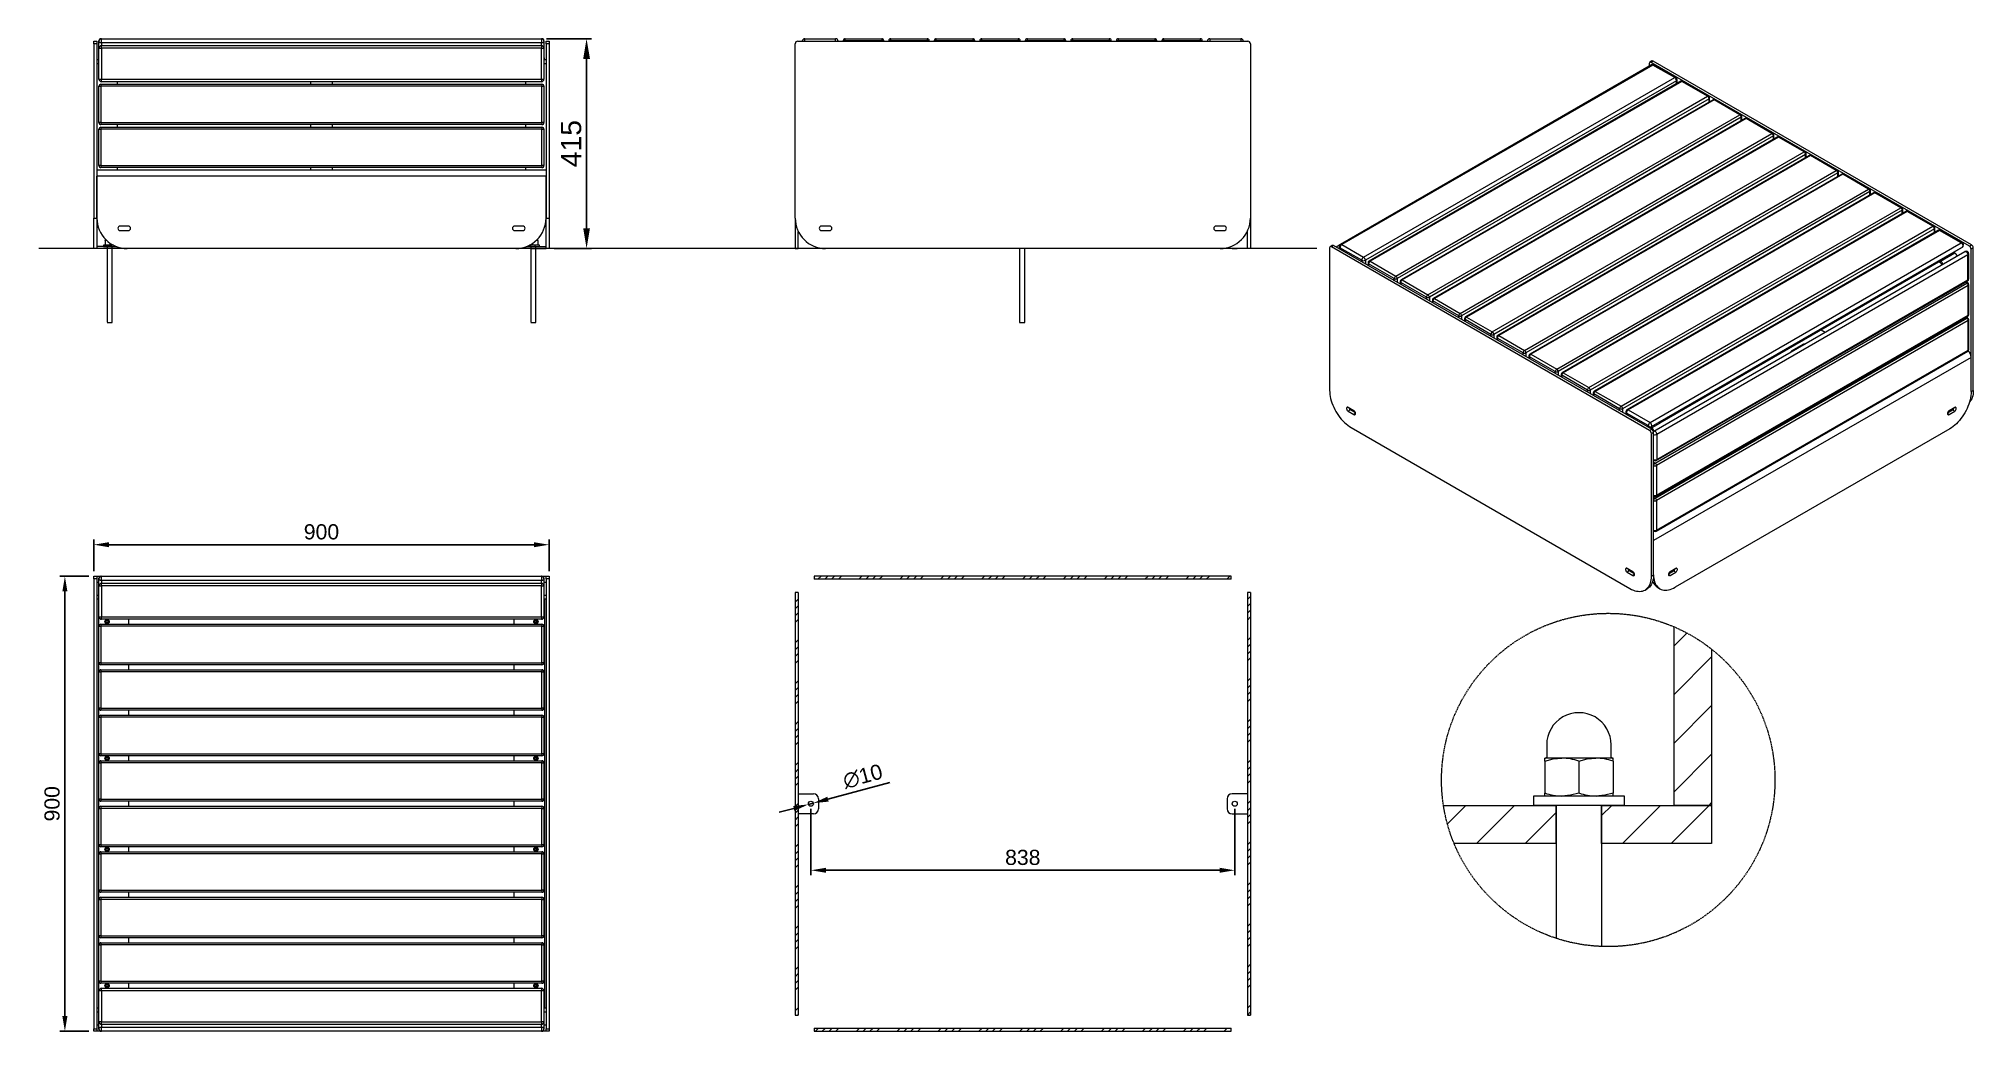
# Model space of a CAD drawing. Header units: millimetres. Extents: x -122 to 3703, y -288 to 1675.
import ezdxf

# ---------------------------------------------------------------- set-up
doc = ezdxf.new("R2010")
doc.units = ezdxf.units.MM
doc.linetypes.add('HIDDEN', pattern=[1.905, 1.27, -0.635])
for name, color, linetype, lineweight in [('ZANO_R', 7, 'Continuous', 0), ('ZANO_R_przerywana', 7, 'HIDDEN', 0), ('ZANO_W', 1, 'Continuous', 0)]:
    doc.layers.add(name, color=color, linetype=linetype, lineweight=lineweight)
doc.styles.get("Standard").update_dxf_attribs({"font": 'ARIALUNI.TTF'})
doc.dimstyles.new('pl i ang', dxfattribs={"dimtxt": 50, "dimasz": 50, "dimexe": 1.25, "dimexo": 0.625, "dimgap": 10, "dimtad": 1, "dimtoh": 1, "dimtxsty": 'Standard', "dimcen": 2.5, "dimclrd": 1, "dimclre": 1, "dimclrt": 1, "dimadec": 0, "dimazin": 0, "dimtfac": 1, "dimtmove": 0, "dimatfit": 3, "dimfxl": 1, "dimarcsym": 1})
pattern_1 = [(45, (930.69, -1256.36), (-40.4112, 40.4112), []), (45, (944.16, -1256.36), (-40.4112, 40.4112), []), (45, (957.633, -1256.36), (-40.4112, 40.4112), []), (45, (971.103, -1256.36), (-40.4112, 40.4112), [])]

msp = doc.modelspace()

# ---------------------------------------------------------------- blocks, each defined once
blk = doc.blocks.new('*D377')
at = {"layer": 'ZANO_W', "color": 1, "lineweight": -2}
for p, q in [((-12.9, 621.8), (-12.9, 684.2)), ((17.1, 674.2), (857.1, 674.2)), ((887.1, 621.8), (887.1, 684.2))]:
    blk.add_line(p, q, dxfattribs=at)
at = {"layer": 'ZANO_W', "color": 1}
for points in [[(17.1, 679.2), (17.1, 669.2), (-12.9, 674.2)], [(857.1, 669.2), (857.1, 679.2), (887.1, 674.2)]]:
    blk.add_solid(points, dxfattribs=at)
at = {"layer": 'ZANO_W', "color": 1, "insert": (437.1, 699.5), "char_height": 30, "attachment_point": 5}
blk.add_mtext('900', dxfattribs=at)
blk = doc.blocks.new('*D378')
at = {"layer": 'ZANO_W', "color": 1, "lineweight": -2}
for p, q in [((-22.9, 611.8), (-80.2, 611.8)), ((-70.2, 581.8), (-70.2, -258.2)), ((-22.9, -288.2), (-80.2, -288.2))]:
    blk.add_line(p, q, dxfattribs=at)
at = {"layer": 'ZANO_W', "color": 1}
for points in [[(-65.2, 581.8), (-75.2, 581.8), (-70.2, 611.8)], [(-75.2, -258.2), (-65.2, -258.2), (-70.2, -288.2)]]:
    blk.add_solid(points, dxfattribs=at)
at = {"layer": 'ZANO_W', "color": 1, "insert": (-95.5, 161.8), "char_height": 30, "attachment_point": 5, "rotation": 90}
blk.add_mtext('900', dxfattribs=at)
blk = doc.blocks.new('*D379')
at = {"layer": 'ZANO_W', "color": 1, "lineweight": -2}
for p, q in [((1404.8, 151.8), (1404.8, 20.3)), ((2242.8, 151.8), (2242.8, 20.3)), ((1434.8, 30.3), (2212.8, 30.3))]:
    blk.add_line(p, q, dxfattribs=at)
at = {"layer": 'ZANO_W', "color": 1}
for points in [[(1434.8, 35.3), (1434.8, 25.3), (1404.8, 30.3)], [(2212.8, 25.3), (2212.8, 35.3), (2242.8, 30.3)]]:
    blk.add_solid(points, dxfattribs=at)
at = {"layer": 'ZANO_W', "color": 1, "insert": (1823.8, 55.6), "char_height": 30, "attachment_point": 5}
blk.add_mtext('838', dxfattribs=at)
blk = doc.blocks.new('*D380')
at = {"layer": 'ZANO_W', "color": 1, "lineweight": -2}
for p, q in [((1560.6, 203.7), (1438.6, 170.9)), ((1399.9, 160.5), (1409.6, 163.1)), ((1371, 152.7), (1342, 144.9))]:
    blk.add_line(p, q, dxfattribs=at)
at = {"layer": 'ZANO_W', "color": 1}
for points in [[(1372.3, 147.8), (1369.7, 157.5), (1399.9, 160.5)], [(1437.3, 175.7), (1439.9, 166.1), (1409.6, 163.1)]]:
    blk.add_solid(points, dxfattribs=at)
at = {"layer": 'ZANO_W', "color": 1, "insert": (1507.4, 215.9), "char_height": 30, "attachment_point": 5, "rotation": 15.0794}
blk.add_mtext('∅10', dxfattribs=at)
blk = doc.blocks.new('*D381')
at = {"layer": 'ZANO_R', "color": 1, "lineweight": -2}
for p, q in [((882.1, 1675), (971.3, 1675)), ((961.3, 1635), (961.3, 1300)), ((897.1, 1260), (971.3, 1260))]:
    blk.add_line(p, q, dxfattribs=at)
at = {"layer": 'ZANO_R', "color": 1}
for points in [[(968, 1635), (954.6, 1635), (961.3, 1675)], [(954.6, 1300), (968, 1300), (961.3, 1260)]]:
    blk.add_solid(points, dxfattribs=at)
at = {"layer": 'ZANO_R', "color": 1, "insert": (930.9, 1467.5), "char_height": 40, "attachment_point": 5, "rotation": 90}
blk.add_mtext('415', dxfattribs=at)

# ---------------------------------------------------------------- dimensions: what is measured, and where the dimension line sits
at = {"layer": 'ZANO_R'}
dim = msp.add_linear_dim(base=(961.3, 1260), p1=(872.1, 1675), p2=(887.1, 1260), angle=90, dimstyle='pl i ang', override={"dimtxt": 40, "dimasz": 40, "dimexe": 10, "dimexo": 10, "dimtoh": 0, "dimdec": 0, "dimtdec": 0, "dimtmove": 1}, dxfattribs=at)
dim.commit()
dim.dimension.update_dxf_attribs({"geometry": '*D381', "text_midpoint": (930.9, 1467.5)})
at = {"layer": 'ZANO_W'}
for base, p1, p2, picture, middle in [((887.1, 674.2), (-12.9, 611.8), (887.1, 611.8), '*D377', (437.1, 699.5)), ((2242.8, 30.3), (1404.8, 161.8), (2242.8, 161.8), '*D379', (1823.8, 55.6))]:
    dim = msp.add_linear_dim(base=base, p1=p1, p2=p2, dimstyle='pl i ang', override={"dimtxt": 30, "dimasz": 30, "dimexe": 10, "dimexo": 10, "dimtoh": 0, "dimdec": 0, "dimtdec": 0, "dimtmove": 1}, dxfattribs=at)
    dim.commit()
    dim.dimension.update_dxf_attribs({"geometry": picture, "text_midpoint": middle})
dim = msp.add_linear_dim(base=(-70.2, -288.2), p1=(-12.9, 611.8), p2=(-12.9, -288.2), angle=90, dimstyle='pl i ang', override={"dimtxt": 30, "dimasz": 30, "dimexe": 10, "dimexo": 10, "dimtoh": 0, "dimdec": 0, "dimtdec": 0, "dimtmove": 1}, dxfattribs=at)
dim.commit()
dim.dimension.update_dxf_attribs({"geometry": '*D378', "text_midpoint": (-95.5, 161.8)})
dim = msp.add_diameter_dim_2p(p1=(1399.9, 160.5), p2=(1409.6, 163.1), dimstyle='pl i ang', override={"dimtxt": 30, "dimasz": 30, "dimexe": 10, "dimexo": 10, "dimtoh": 0, "dimdec": 0, "dimtdec": 0, "dimtmove": 1}, dxfattribs=at)
dim.commit()
dim.dimension.update_dxf_attribs({"geometry": '*D380', "text_midpoint": (1507.4, 215.9)})

# ---------------------------------------------------------------- hatches: boundary and pattern name
at = {"layer": 'ZANO_R'}
h = msp.add_hatch(dxfattribs=at)
h.set_pattern_fill('DIN 201 stal i żeliwo stalowe', color=256, scale=3, style=0, pattern_type=2)
h.set_pattern_definition(pattern_1)
h.paths.add_polyline_path([(1379.8, -256.4), (1379.8, 580), (1373.8, 580), (1373.8, -256.4)], flags=0)
h = msp.add_hatch(dxfattribs=at)
h.set_pattern_fill('DIN 201 stal i żeliwo stalowe', color=256, scale=3, style=0, pattern_type=2)
h.set_pattern_definition(pattern_1)
h.paths.add_polyline_path([(1411.6, 605.8), (2236, 605.8), (2236, 611.8), (1411.6, 611.8)], flags=0)
h = msp.add_hatch(dxfattribs=at)
h.set_pattern_fill('DIN 201 stal i żeliwo stalowe', color=256, scale=3, style=0, pattern_type=2)
h.set_pattern_definition(pattern_1)
h.paths.add_polyline_path([(2273.8, -256.4), (2273.8, 580), (2267.8, 580), (2267.8, -256.4)], flags=0)
h = msp.add_hatch(dxfattribs=at)
h.set_pattern_fill('DIN 201 stal i żeliwo stalowe', color=256, scale=3, style=0, pattern_type=2)
h.set_pattern_definition(pattern_1)
h.paths.add_polyline_path([(2236, -282.2), (1411.6, -282.2), (1411.6, -288.2), (2236, -288.2)], flags=0)

# ---------------------------------------------------------------- linework, layer by layer
for p, q in [((-12.9, 1670), (-6.9, 1670)), ((-12.9, 1665), (-12.9, 1670)), ((-6.9, 1665), (-12.9, 1665)), ((-12.9, 1665), (-12.9, 1320)), ((-6.9, 1670), (-6.9, 1665)), ((-6.9, 1665), (-6.9, 1320)), ((-2.9, 1670), (-2.9, 1671)), ((-2.8, 1671), (-2.9, 1671)), ((-2.9, 1656), (-2.9, 1670)), ((-2.9, 1595), (-2.9, 1656)), ((-2.9, 1656), (2.1, 1656)), ((1.1, 1675), (2.1, 1675)), ((1.1, 1675), (1.1, 1674.9)), ((2.1, 1666.5), (2.1, 1675)), ((2.1, 1675), (872.1, 1675)), ((872.1, 1666.5), (2.1, 1666.5)), ((2.1, 1666.5), (2.1, 1661)), ((872.1, 1661), (2.1, 1661)), ((2.1, 1656), (2.1, 1661)), ((2.1, 1656), (2.1, 1595)), ((872.1, 1656), (2.1, 1656)), ((872.1, 1675), (872.1, 1666.5)), ((872.1, 1675), (873.1, 1675)), ((872.1, 1661), (872.1, 1666.5)), ((872.1, 1661), (872.1, 1656)), ((872.1, 1595), (872.1, 1656)), ((872.1, 1656), (877.1, 1656)), ((873.1, 1675), (873.1, 1674.9)), ((877.1, 1671), (877, 1671)), ((877.1, 1671), (877.1, 1670)), ((877.1, 1670), (877.1, 1656)), ((877.1, 1656), (877.1, 1595)), ((881.1, 1670), (887.1, 1670)), ((881.1, 1665), (881.1, 1670)), ((887.1, 1665), (881.1, 1665)), ((881.1, 1665), (881.1, 1320)), ((887.1, 1670), (887.1, 1665)), ((887.1, 1665), (887.1, 1320)), ((1373.8, 1320), (1373.8, 1665)), ((1378.8, 1670), (2268.8, 1670)), ((1392.8, 1670), (1392.8, 1675)), ((1392.8, 1675), (1453.8, 1675)), ((1453.8, 1670), (1453.8, 1675)), ((1472.8, 1671), (1468.8, 1671)), ((1468.8, 1670), (1468.8, 1671)), ((1472.8, 1671), (1472.8, 1675)), ((1472.8, 1675), (1544.8, 1675)), ((1544.8, 1671), (1472.8, 1671)), ((1472.8, 1671), (1472.8, 1670)), ((1544.8, 1675), (1544.8, 1671)), ((1548.8, 1671), (1544.8, 1671)), ((1544.8, 1670), (1544.8, 1671)), ((1548.8, 1671), (1548.8, 1670)), ((1562.8, 1671), (1558.8, 1671)), ((1558.8, 1670), (1558.8, 1671)), ((1562.8, 1671), (1562.8, 1675)), ((1562.8, 1675), (1634.8, 1675)), ((1634.8, 1671), (1562.8, 1671)), ((1562.8, 1671), (1562.8, 1670)), ((1634.8, 1675), (1634.8, 1671)), ((1638.8, 1671), (1634.8, 1671)), ((1634.8, 1670), (1634.8, 1671)), ((1638.8, 1671), (1638.8, 1670)), ((1648.8, 1670), (1648.8, 1671)), ((1652.8, 1671), (1648.8, 1671)), ((1652.8, 1671), (1652.8, 1675)), ((1652.8, 1675), (1724.8, 1675)), ((1724.8, 1671), (1652.8, 1671)), ((1652.8, 1671), (1652.8, 1670)), ((1724.8, 1675), (1724.8, 1671)), ((1728.8, 1671), (1724.8, 1671)), ((1724.8, 1670), (1724.8, 1671)), ((1728.8, 1671), (1728.8, 1670)), ((1742.8, 1671), (1738.8, 1671)), ((1738.8, 1670), (1738.8, 1671)), ((1742.8, 1671), (1742.8, 1675)), ((1742.8, 1675), (1814.8, 1675)), ((1814.8, 1671), (1742.8, 1671)), ((1742.8, 1671), (1742.8, 1670)), ((1814.8, 1675), (1814.8, 1671)), ((1818.8, 1671), (1814.8, 1671)), ((1814.8, 1670), (1814.8, 1671)), ((1818.8, 1671), (1818.8, 1670)), ((1828.8, 1670), (1828.8, 1671)), ((1832.8, 1671), (1828.8, 1671)), ((1832.8, 1671), (1832.8, 1675)), ((1832.8, 1675), (1904.8, 1675)), ((1904.8, 1671), (1832.8, 1671)), ((1832.8, 1671), (1832.8, 1670)), ((1904.8, 1675), (1904.8, 1671)), ((1908.8, 1671), (1904.8, 1671)), ((1904.8, 1670), (1904.8, 1671)), ((1908.8, 1671), (1908.8, 1670)), ((1922.8, 1671), (1918.8, 1671)), ((1918.8, 1670), (1918.8, 1671)), ((1922.8, 1671), (1922.8, 1675)), ((1922.8, 1675), (1994.8, 1675)), ((1994.8, 1671), (1922.8, 1671)), ((1922.8, 1671), (1922.8, 1670)), ((1994.8, 1675), (1994.8, 1671)), ((1998.8, 1671), (1994.8, 1671)), ((1994.8, 1670), (1994.8, 1671)), ((1998.8, 1671), (1998.8, 1670)), ((2008.8, 1670), (2008.8, 1671)), ((2012.8, 1671), (2008.8, 1671)), ((2012.8, 1671), (2012.8, 1675)), ((2012.8, 1675), (2084.8, 1675)), ((2084.8, 1671), (2012.8, 1671)), ((2012.8, 1671), (2012.8, 1670)), ((2084.8, 1675), (2084.8, 1671)), ((2088.8, 1671), (2084.8, 1671)), ((2084.8, 1670), (2084.8, 1671)), ((2088.8, 1671), (2088.8, 1670)), ((2098.8, 1670), (2098.8, 1671)), ((2102.8, 1671), (2098.8, 1671)), ((2102.8, 1671), (2102.8, 1675)), ((2102.8, 1675), (2174.8, 1675)), ((2174.8, 1671), (2102.8, 1671)), ((2102.8, 1671), (2102.8, 1670)), ((2174.8, 1675), (2174.8, 1671)), ((2178.8, 1671), (2174.8, 1671)), ((2174.8, 1670), (2174.8, 1671)), ((2178.8, 1671), (2178.8, 1670)), ((2193.8, 1675), (2193.8, 1670)), ((2193.8, 1675), (2254.7, 1675)), ((2254.7, 1675), (2254.7, 1670)), ((2273.8, 1665), (2273.8, 1320)), ((-2.9, 1633), (-6.9, 1633)), ((-2.9, 1625.4), (-6.9, 1625.4)), ((-3.9, 1637), (-3.9, 1633)), ((-3.9, 1637), (-2.9, 1637)), ((878.1, 1637), (877.1, 1637)), ((881.1, 1633), (877.1, 1633)), ((881.1, 1625.4), (877.1, 1625.4)), ((878.1, 1633), (878.1, 1637)), ((3067.2, 1623.1), (2452, 1268)), ((3069.7, 1622.8), (2454.5, 1267.7)), ((3062.6, 1626.1), (3062.6, 1620.4)), ((3067.9, 1630.9), (3063.6, 1628.4)), ((3070.4, 1630.6), (3066.1, 1628.2)), ((3695.5, 1264.9), (3066.1, 1628.2)), ((3112.8, 1598), (3069.7, 1622.8)), ((3699.7, 1267.3), (3070.4, 1630.6)), ((3115.3, 1598.2), (3072.2, 1623.1)), ((-2.9, 1595), (2.1, 1595)), ((-2.9, 1509), (-2.9, 1581)), ((-2.9, 1581), (1.1, 1581)), ((1.1, 1585), (873.1, 1585)), ((1.1, 1585), (1.1, 1581)), ((1.1, 1581), (1.1, 1509)), ((873.1, 1581), (1.1, 1581)), ((2.1, 1595), (872.1, 1595)), ((2.1, 1590), (2.1, 1595)), ((872.1, 1590), (2.1, 1590)), ((33.1, 1590), (33.1, 1585)), ((415.1, 1590), (415.1, 1585)), ((459.1, 1585), (459.1, 1590)), ((841.1, 1585), (841.1, 1590)), ((872.1, 1595), (872.1, 1590)), ((872.1, 1595), (877.1, 1595)), ((873.1, 1585), (873.1, 1581)), ((873.1, 1509), (873.1, 1581)), ((873.1, 1581), (877.1, 1581)), ((877.1, 1581), (877.1, 1509)), ((2497.6, 1242.8), (3112.8, 1598)), ((3116.3, 1591.9), (2501.2, 1236.7)), ((3124.9, 1590.8), (2508.4, 1234.9)), ((3126.9, 1590.6), (2510.4, 1234.7)), ((3116.3, 1585.9), (3116.3, 1591.9)), ((3117.8, 1586.7), (3117.8, 1593.9)), ((3177.9, 1561.2), (3126.9, 1590.6)), ((3179.9, 1561.4), (3128.9, 1590.8)), ((2561.3, 1205.3), (3177.9, 1561.2)), ((3180.7, 1556.3), (2564.1, 1200.4)), ((3188.6, 1554.1), (2572, 1198.1)), ((3190.6, 1553.9), (2574, 1197.9)), ((3180.7, 1549.5), (3180.7, 1556.3)), ((3181.9, 1550.2), (3181.9, 1558)), ((3241.5, 1524.5), (3190.6, 1553.9)), ((3243.5, 1524.7), (3192.6, 1554.1)), ((1.1, 1509), (-2.9, 1509)), ((-2.9, 1424), (-2.9, 1496)), ((-2.9, 1496), (1.1, 1496)), ((1.1, 1509), (873.1, 1509)), ((1.1, 1509), (1.1, 1505)), ((873.1, 1505), (1.1, 1505)), ((1.1, 1500), (873.1, 1500)), ((1.1, 1500), (1.1, 1496)), ((1.1, 1496), (1.1, 1424)), ((873.1, 1496), (1.1, 1496)), ((33.1, 1505), (33.1, 1500)), ((415.1, 1505), (415.1, 1500)), ((459.1, 1500), (459.1, 1505)), ((841.1, 1500), (841.1, 1505)), ((877.1, 1509), (873.1, 1509)), ((873.1, 1509), (873.1, 1505)), ((873.1, 1500), (873.1, 1496)), ((873.1, 1424), (873.1, 1496)), ((873.1, 1496), (877.1, 1496)), ((877.1, 1496), (877.1, 1424)), ((2624.9, 1168.5), (3241.5, 1524.5)), ((3244.3, 1519.6), (2627.7, 1163.6)), ((3252.2, 1517.4), (2635.6, 1161.4)), ((3254.2, 1517.2), (2637.6, 1161.2)), ((3244.3, 1512.8), (3244.3, 1519.6)), ((3245.5, 1513.5), (3245.5, 1521.2)), ((3305.1, 1487.8), (3254.2, 1517.2)), ((3307.1, 1488), (3256.2, 1517.4)), ((2688.5, 1131.8), (3305.1, 1487.8)), ((3308, 1482.9), (2691.4, 1126.9)), ((3315.9, 1480.6), (2699.3, 1124.7)), ((3317.9, 1480.4), (2701.3, 1124.5)), ((3308, 1476.1), (3308, 1482.9)), ((3309.1, 1476.7), (3309.1, 1484.5)), ((3368.8, 1451), (3317.9, 1480.4)), ((3370.8, 1451.2), (3319.9, 1480.6)), ((1.1, 1424), (-2.9, 1424)), ((1.1, 1424), (873.1, 1424)), ((1.1, 1424), (1.1, 1420)), ((873.1, 1420), (1.1, 1420)), ((33.1, 1420), (33.1, 1415)), ((415.1, 1420), (415.1, 1415)), ((459.1, 1415), (459.1, 1420)), ((841.1, 1415), (841.1, 1420)), ((877.1, 1424), (873.1, 1424)), ((873.1, 1424), (873.1, 1420)), ((2752.2, 1095.1), (3368.8, 1451)), ((3371.6, 1446.1), (2755, 1090.2)), ((3379.5, 1443.9), (2762.9, 1087.9)), ((3381.5, 1443.7), (2764.9, 1087.7)), ((3371.6, 1439.3), (3371.6, 1446.1)), ((3372.8, 1440), (3372.8, 1447.8)), ((3432.4, 1414.3), (3381.5, 1443.7)), ((3434.4, 1414.5), (3383.5, 1443.9)), ((881.1, 1415), (-6.9, 1415)), ((881.1, 1403), (-6.9, 1403)), ((-6.9, 1320), (-6.9, 1403)), ((881.1, 1320), (881.1, 1403)), ((2815.8, 1058.3), (3432.4, 1414.3)), ((3435.2, 1409.4), (2818.7, 1053.4)), ((3443.1, 1407.1), (2826.6, 1051.2)), ((3445.1, 1406.9), (2828.6, 1051)), ((2879.5, 1021.6), (3496.1, 1377.5)), ((3435.2, 1402.6), (3435.2, 1409.4)), ((3436.4, 1403.3), (3436.4, 1411)), ((3496.1, 1377.5), (3445.1, 1406.9)), ((3498.1, 1377.7), (3447.1, 1407.1)), ((3498.9, 1372.6), (2882.3, 1016.7)), ((3506.8, 1370.4), (2890.2, 1014.4)), ((3508.8, 1370.2), (2892.2, 1014.2)), ((2943.1, 984.9), (3559.7, 1340.8)), ((3498.9, 1365.8), (3498.9, 1372.6)), ((3500.1, 1366.5), (3500.1, 1374.3)), ((3559.7, 1340.8), (3508.8, 1370.2)), ((3561.7, 1341), (3510.8, 1370.4)), ((-12.9, 1320), (-6.9, 1320)), ((-12.9, 1260), (-12.9, 1320)), ((-6.9, 1320), (-6.9, 1260)), ((55.1, 1304.5), (39.1, 1304.5)), ((835.1, 1304.5), (819.1, 1304.5)), ((881.1, 1320), (887.1, 1320)), ((881.1, 1260), (881.1, 1320)), ((887.1, 1320), (887.1, 1260)), ((1373.8, 1320), (1373.8, 1260)), ((1441.8, 1304.5), (1425.8, 1304.5)), ((2221.8, 1304.5), (2205.8, 1304.5)), ((2273.8, 1320), (2273.8, 1260)), ((3562.5, 1335.9), (2945.9, 980)), ((3570.4, 1333.7), (2953.8, 977.7)), ((3572.4, 1333.5), (2955.8, 977.5)), ((3006.7, 948.1), (3623.3, 1304.1)), ((3562.5, 1329.1), (3562.5, 1335.9)), ((3563.7, 1329.8), (3563.7, 1337.5)), ((3623.3, 1304.1), (3572.4, 1333.5)), ((3625.3, 1304.3), (3574.4, 1333.7)), ((3627.3, 1292.6), (3627.3, 1300.8)), ((23.1, 1264), (-6.9, 1264)), ((6.1, 1266.5), (6.1, 1264)), ((25.9, 1266.5), (6.1, 1266.5)), ((9.1, 1275.7), (9.1, 1276.5)), ((11.8, 1276.5), (9.1, 1276.5)), ((9.1, 1275.7), (9.1, 1267.3)), ((9.1, 1266.5), (9.1, 1267.3)), ((9.6, 1278.7), (9.6, 1276.8)), ((23.1, 1260), (23.1, 1264)), ((23.1, 1264), (31.5, 1264)), ((30.1, 1264), (30.1, 1264.6)), ((33.1, 1263.5), (33.1, 1260)), ((39.1, 1295.5), (55.1, 1295.5)), ((819.1, 1295.5), (835.1, 1295.5)), ((841.1, 1260), (841.1, 1263.5)), ((842.6, 1264), (851.1, 1264)), ((844.1, 1264.6), (844.1, 1264)), ((868.1, 1266.5), (848.2, 1266.5)), ((851.1, 1264), (851.1, 1260)), ((851.1, 1264), (881.1, 1264)), ((865.1, 1276.5), (862.4, 1276.5)), ((864.6, 1276.8), (864.6, 1278.7)), ((865.1, 1275.7), (865.1, 1276.5)), ((865.1, 1275.7), (865.1, 1267.3)), ((865.1, 1266.5), (865.1, 1267.3)), ((868.1, 1264), (868.1, 1266.5)), ((1379.8, 1260), (1379.8, 1293.9)), ((1425.8, 1295.5), (1441.8, 1295.5)), ((2205.8, 1295.5), (2221.8, 1295.5)), ((2267.8, 1260), (2267.8, 1293.9)), ((2435.7, 1265.9), (2431.5, 1263.5)), ((2438.2, 1265.7), (2434, 1263.2)), ((3063.3, 899.9), (2434, 1263.2)), ((3067.6, 902.4), (2438.2, 1265.7)), ((2451.9, 1267.9), (2443.2, 1262.8)), ((2454.5, 1267.7), (2497.6, 1242.8)), ((3626.2, 1299.2), (3009.6, 943.2)), ((3633.6, 1296.2), (3018.4, 941)), ((3636.1, 1295.9), (3020.9, 940.8)), ((3064, 915.9), (3679.1, 1271)), ((3681.6, 1262.6), (3066.5, 907.5)), ((3626.2, 1291.9), (3626.2, 1299.2)), ((3679.1, 1271), (3636.1, 1295.9)), ((3681.6, 1271.3), (3638.6, 1296.2)), ((3661.9, 1251.2), (3681.6, 1262.6)), ((3695.5, 1264.9), (3699.7, 1267.3)), ((-6.9, 1260), (-12.9, 1260)), ((23.1, 1260), (-6.9, 1260)), ((33.1, 1260), (23.1, 1260)), ((821.1, 1260), (53.1, 1260)), ((851.1, 1260), (841.1, 1260)), ((851.1, 1260), (881.1, 1260)), ((887.1, 1260), (881.1, 1260)), ((1373.8, 1260), (1379.8, 1260)), ((2213.8, 1260), (1433.8, 1260)), ((2273.8, 1260), (2267.8, 1260)), ((2430.4, 1261.2), (2430.4, 979.5)), ((2450.2, 1261.1), (2448.2, 1260)), ((2450.2, 1261.1), (2452.2, 1257.6)), ((2494.1, 1236.7), (2451, 1261.6)), ((2451, 1261.6), (2453.8, 1256.7)), ((2494.1, 1233.5), (2494.1, 1236.7)), ((2501.2, 1236.7), (2501.2, 1229.4)), ((2506.4, 1231.4), (2506.4, 1226.4)), ((2558.4, 1200.4), (2507.5, 1229.8)), ((2507.5, 1229.8), (2507.5, 1225.7)), ((2510.4, 1234.7), (2561.3, 1205.3)), ((3062.6, 905.3), (3661.9, 1251.2)), ((3071.4, 898.9), (3686.6, 1254)), ((3692.6, 1247.7), (3077.5, 892.5)), ((3621.9, 1225.7), (3083.1, 914.6)), ((3664.4, 1250.2), (3621.9, 1225.7)), ((3621.9, 1228.1), (3621.9, 1225.7)), ((3638.5, 1231.6), (3635.4, 1233.4)), ((3638.5, 1234.9), (3638.2, 1235.1)), ((3638.5, 1234.9), (3666.8, 1251.2)), ((3638.5, 1231.6), (3638.5, 1234.9)), ((3664.4, 1252.6), (3664.4, 1250.2)), ((3664.4, 1252.6), (3666.8, 1251.2)), ((3692.6, 1197.9), (3692.6, 1247.7)), ((3694.1, 1200), (3694.1, 1249.7)), ((3703.2, 1261.2), (3699, 1258.8)), ((3699, 977.1), (3699, 1258.8)), ((3703.2, 979.5), (3703.2, 1261.2)), ((2558.4, 1196.3), (2558.4, 1200.4)), ((2564.1, 1200.4), (2564.1, 1193)), ((2570, 1194.7), (2570, 1189.6)), ((2622.1, 1163.6), (2571.2, 1193)), ((2571.2, 1193), (2571.2, 1189)), ((2574, 1197.9), (2624.9, 1168.5)), ((3073.9, 835.8), (3690.5, 1191.8)), ((3076.4, 840.5), (3691.6, 1195.6)), ((3693.3, 1186.9), (3076.7, 830.9)), ((3077.5, 842.8), (3692.6, 1197.9)), ((3690.5, 1191.8), (3687.7, 1193.4)), ((3692.5, 1192), (3688.9, 1194.1)), ((3693.3, 1128.1), (3693.3, 1186.9)), ((3694.5, 1129.7), (3694.5, 1188.5)), ((2622.1, 1159.6), (2622.1, 1163.6)), ((2627.7, 1163.6), (2627.7, 1156.3)), ((2633.6, 1157.9), (2633.6, 1152.9)), ((2685.7, 1126.9), (2634.8, 1156.3)), ((2634.8, 1156.3), (2634.8, 1152.2)), ((2637.6, 1161.2), (2688.5, 1131.8)), ((2685.7, 1122.8), (2685.7, 1126.9)), ((2691.4, 1126.9), (2691.4, 1119.6)), ((2697.3, 1121.2), (2697.3, 1116.2)), ((2749.4, 1090.2), (2698.4, 1119.6)), ((2698.4, 1119.6), (2698.4, 1115.5)), ((2701.3, 1124.5), (2752.2, 1095.1)), ((3073.9, 766.4), (3690.5, 1122.4)), ((3075.9, 770.3), (3692.5, 1126.3)), ((3076.7, 772.2), (3693.3, 1128.1)), ((3693.3, 1117.5), (3076.7, 761.5)), ((3690.5, 1122.4), (3688.1, 1123.8)), ((3692.5, 1122.6), (3689.3, 1124.4)), ((3693.3, 1058.7), (3693.3, 1117.5)), ((3694.5, 1060.3), (3694.5, 1119.1)), ((2749.4, 1086.1), (2749.4, 1090.2)), ((2755, 1090.2), (2755, 1082.8)), ((2760.9, 1084.5), (2760.9, 1079.4)), ((2813, 1053.4), (2762.1, 1082.8)), ((2762.1, 1082.8), (2762.1, 1078.7)), ((2764.9, 1087.7), (2815.8, 1058.3)), ((3402.7, 1099.1), (3410.5, 1094.6)), ((2813, 1049.4), (2813, 1053.4)), ((2818.7, 1053.4), (2818.7, 1046.1)), ((2824.6, 1047.7), (2824.6, 1042.7)), ((2876.6, 1016.7), (2825.7, 1046.1)), ((2825.7, 1046.1), (2825.7, 1042)), ((2828.6, 1051), (2879.5, 1021.6)), ((3699, 1044.8), (3071.1, 682.3)), ((3075.9, 700.9), (3692.5, 1056.9)), ((3076.7, 702.8), (3693.3, 1058.7)), ((3367.4, 1070.6), (3343.3, 1056.7)), ((3343.3, 1056.7), (3344, 1056.3)), ((3368.1, 1070.2), (3367.4, 1070.6)), ((3699, 977.1), (3699, 1044.8)), ((2876.6, 1012.6), (2876.6, 1016.7)), ((2882.3, 1016.7), (2882.3, 1009.3)), ((2888.2, 1011), (2888.2, 1005.9)), ((2940.3, 980), (2889.4, 1009.3)), ((2889.4, 1009.3), (2889.4, 1005.3)), ((2892.2, 1014.2), (2943.1, 984.9)), ((2940.3, 975.9), (2940.3, 980)), ((2945.9, 980), (2945.9, 972.6)), ((2951.8, 974.2), (2951.8, 969.2)), ((3003.9, 943.2), (2953, 972.6)), ((2953, 972.6), (2953, 968.5)), ((2955.8, 977.5), (3006.7, 948.1)), ((3699, 977.1), (3703.2, 979.5)), ((2478.5, 939.1), (2467.2, 945.6)), ((2471.5, 940.7), (2467.2, 938.3)), ((2467.2, 938.3), (2478.5, 931.7)), ((2481.5, 934.9), (2471.5, 940.7)), ((2481.7, 933.6), (2478.5, 931.7)), ((3003.9, 939.1), (3003.9, 943.2)), ((3009.6, 943.2), (3009.6, 935.9)), ((3015.9, 936.7), (3015.9, 932.2)), ((3060.4, 909.8), (3017.3, 934.6)), ((3017.3, 934.6), (3017.3, 931.4)), ((3020.9, 940.8), (3064, 915.9)), ((3652, 933.6), (3655.2, 931.7)), ((3652.2, 934.9), (3662.2, 940.7)), ((3666.5, 945.6), (3655.2, 939.1)), ((3655.2, 931.7), (3666.5, 938.3)), ((3662.2, 940.7), (3666.5, 938.3)), ((2472.9, 906), (3024.4, 587.6)), ((3057.6, 908.1), (3060.4, 909.8)), ((3066.5, 907.5), (3062.6, 905.3)), ((3063.3, 899.9), (3067.6, 902.4)), ((3064.7, 904), (3083.1, 914.6)), ((3065, 903.9), (3067.1, 905.1)), ((3066.8, 905.2), (3067.1, 905.1)), ((3071.1, 896.3), (3066.8, 893.8)), ((3066.8, 612.1), (3066.8, 893.8)), ((3070.7, 898.5), (3071.4, 898.9)), ((3071.1, 614.6), (3071.1, 896.3)), ((3077.5, 892.5), (3077.5, 842.8)), ((3083.1, 914.6), (3083.1, 917.1)), ((3656.6, 903.6), (3113.5, 590.1)), ((3071.1, 840.7), (3071.4, 840.5)), ((3071.1, 837.5), (3073.9, 835.8)), ((3076.7, 830.9), (3076.7, 772.2)), ((3071.1, 770.8), (3071.9, 770.3)), ((3071.1, 768.1), (3073.9, 766.4)), ((3076.7, 761.5), (3076.7, 702.8)), ((3071.1, 701.4), (3071.9, 700.9)), ((3071.1, 614.6), (3071.1, 682.3)), ((3030.1, 620.7), (3018.8, 627.2)), ((3023, 622.3), (3018.8, 619.9)), ((3018.8, 619.9), (3030.1, 613.3)), ((3033.1, 616.5), (3023, 622.3)), ((3033.3, 615.2), (3030.1, 613.3)), ((3066.8, 612.1), (3071.1, 614.6)), ((3100.4, 615.2), (3103.6, 613.3)), ((3100.6, 616.5), (3110.7, 622.3)), ((3114.9, 627.2), (3103.6, 620.7)), ((3103.6, 613.3), (3114.9, 619.9)), ((3110.7, 622.3), (3114.9, 619.9)), ((-12.9, 611.8), (-6.9, 611.8)), ((-12.9, 606.8), (-12.9, 611.8)), ((-6.9, 606.8), (-12.9, 606.8)), ((-12.9, 606.8), (-12.9, -283.2)), ((-6.9, 611.8), (1.1, 611.8)), ((-6.9, 611.8), (-6.9, 606.8)), ((-6.9, 606.8), (-6.9, -283.2)), ((-6.9, 599.8), (-2.9, 599.8)), ((-2.9, 606.8), (-2.9, 607.8)), ((-2.8, 607.8), (-2.9, 607.8)), ((-2.9, 592.7), (-2.9, 606.8)), ((-2.9, 592.7), (2.1, 592.7)), ((-2.9, 531.8), (-2.9, 592.7)), ((1.1, 611.8), (2.1, 611.8)), ((1.1, 611.8), (1.1, 611.7)), ((2.1, 603.2), (2.1, 611.8)), ((2.1, 611.8), (872.1, 611.8)), ((872.1, 603.2), (2.1, 603.2)), ((2.1, 603.2), (2.1, 597.7)), ((872.1, 597.7), (2.1, 597.7)), ((2.1, 592.7), (2.1, 597.7)), ((872.1, 592.7), (2.1, 592.7)), ((2.1, 592.7), (2.1, 531.8)), ((872.1, 611.8), (872.1, 603.2)), ((872.1, 611.8), (873.1, 611.8)), ((872.1, 597.7), (872.1, 603.2)), ((872.1, 597.7), (872.1, 592.7)), ((872.1, 531.8), (872.1, 592.7)), ((872.1, 592.7), (877.1, 592.7)), ((873.1, 611.8), (881.1, 611.8)), ((873.1, 611.8), (873.1, 611.7)), ((877.1, 607.8), (877, 607.8)), ((877.1, 607.8), (877.1, 606.8)), ((877.1, 606.8), (877.1, 592.7)), ((877.1, 599.8), (881.1, 599.8)), ((877.1, 592.7), (877.1, 531.8)), ((881.1, 611.8), (887.1, 611.8)), ((881.1, 606.8), (881.1, 611.8)), ((887.1, 606.8), (881.1, 606.8)), ((881.1, 606.8), (881.1, -283.2)), ((887.1, 611.8), (887.1, 606.8)), ((887.1, 606.8), (887.1, -283.2)), ((1373.8, 580), (1373.8, -256.4)), ((1379.8, 580), (1373.8, 580)), ((1379.8, 580), (1379.8, -256.4)), ((1411.6, 611.8), (1411.6, 605.8)), ((2236, 611.8), (1411.6, 611.8)), ((2236, 605.8), (1411.6, 605.8)), ((2236, 605.8), (2236, 611.8)), ((2267.8, 580), (2267.8, -256.4)), ((2273.8, 580), (2267.8, 580)), ((2273.8, 580), (2273.8, -256.4)), ((3054.4, 584.6), (3058.7, 587.1)), ((3079.3, 589.5), (3083.5, 587.1)), ((-2.9, 573.8), (-6.9, 573.8)), ((-2.9, 566.2), (-6.9, 566.2)), ((-3.9, 565.8), (-3.9, -242.2)), ((-3.9, 565.8), (-2.9, 565.8)), ((881.1, 573.8), (877.1, 573.8)), ((881.1, 566.2), (877.1, 566.2)), ((878.1, 565.8), (877.1, 565.8)), ((878.1, 565.8), (878.1, -242.2)), ((-2.9, 531.8), (2.1, 531.8)), ((-2.9, 440.8), (-2.9, 512.8)), ((-2.9, 512.8), (1.1, 512.8)), ((1.1, 516.8), (873.1, 516.8)), ((1.1, 516.8), (1.1, 512.8)), ((873.1, 512.8), (1.1, 512.8)), ((1.1, 512.8), (1.1, 440.8)), ((2.1, 531.8), (872.1, 531.8)), ((2.1, 526.8), (2.1, 531.8)), ((872.1, 526.8), (2.1, 526.8)), ((13.1, 524.1), (11, 523)), ((11, 523), (11, 520.6)), ((13.1, 519.4), (11, 520.6)), ((13.1, 524.1), (15.1, 523)), ((15.1, 520.6), (13.1, 519.4)), ((15.1, 520.6), (15.1, 523)), ((56.1, 516.8), (56.1, 526.8)), ((818.1, 516.8), (818.1, 526.8)), ((861.1, 524.1), (859, 523)), ((859, 523), (859, 520.6)), ((861.1, 519.4), (859, 520.6)), ((861.1, 524.1), (863.1, 523)), ((863.1, 520.6), (861.1, 519.4)), ((863.1, 520.6), (863.1, 523)), ((872.1, 531.8), (872.1, 526.8)), ((872.1, 531.8), (877.1, 531.8)), ((873.1, 516.8), (873.1, 512.8)), ((873.1, 440.8), (873.1, 512.8)), ((873.1, 512.8), (877.1, 512.8)), ((877.1, 512.8), (877.1, 440.8)), ((3110.9, 512), (3110.9, 158.3)), ((3110.9, 473.4), (3137, 499.5)), ((3185.9, 467.4), (3185.9, 158.3)), ((1.1, 440.8), (-2.9, 440.8)), ((-2.9, 350.8), (-2.9, 422.8)), ((-2.9, 422.8), (1.1, 422.8)), ((1.1, 440.8), (873.1, 440.8)), ((1.1, 440.8), (1.1, 436.8)), ((873.1, 436.8), (1.1, 436.8)), ((1.1, 426.8), (873.1, 426.8)), ((1.1, 426.8), (1.1, 422.8)), ((1.1, 422.8), (1.1, 350.8)), ((873.1, 422.8), (1.1, 422.8)), ((56.1, 426.8), (56.1, 436.8)), ((818.1, 426.8), (818.1, 436.8)), ((877.1, 440.8), (873.1, 440.8)), ((873.1, 440.8), (873.1, 436.8)), ((873.1, 426.8), (873.1, 422.8)), ((873.1, 350.8), (873.1, 422.8)), ((873.1, 422.8), (877.1, 422.8)), ((877.1, 422.8), (877.1, 350.8)), ((3110.9, 377.2), (3185.9, 452.2)), ((1.1, 350.8), (-2.9, 350.8)), ((1.1, 350.8), (873.1, 350.8)), ((1.1, 350.8), (1.1, 346.8)), ((873.1, 346.8), (1.1, 346.8)), ((56.1, 336.8), (56.1, 346.8)), ((818.1, 336.8), (818.1, 346.8)), ((877.1, 350.8), (873.1, 350.8)), ((873.1, 350.8), (873.1, 346.8)), ((3110.9, 281), (3185.9, 356)), ((-2.9, 260.8), (-2.9, 332.8)), ((-2.9, 332.8), (1.1, 332.8)), ((1.1, 336.8), (873.1, 336.8)), ((1.1, 336.8), (1.1, 332.8)), ((1.1, 332.8), (1.1, 260.8)), ((873.1, 332.8), (1.1, 332.8)), ((873.1, 336.8), (873.1, 332.8)), ((873.1, 260.8), (873.1, 332.8)), ((873.1, 332.8), (877.1, 332.8)), ((877.1, 332.8), (877.1, 260.8)), ((2859.7, 278.3), (2859.7, 254)), ((2987.2, 254), (2987.2, 278.3)), ((1.1, 260.8), (-2.9, 260.8)), ((-2.9, 170.8), (-2.9, 242.8)), ((-2.9, 242.8), (1.1, 242.8)), ((1.1, 260.8), (873.1, 260.8)), ((1.1, 260.8), (1.1, 256.8)), ((873.1, 256.8), (1.1, 256.8)), ((1.1, 246.8), (873.1, 246.8)), ((1.1, 246.8), (1.1, 242.8)), ((1.1, 242.8), (1.1, 170.8)), ((873.1, 242.8), (1.1, 242.8)), ((13.1, 254.1), (11, 253)), ((11, 253), (11, 250.6)), ((13.1, 249.4), (11, 250.6)), ((13.1, 254.1), (15.1, 253)), ((15.1, 250.6), (13.1, 249.4)), ((15.1, 250.6), (15.1, 253)), ((56.1, 246.8), (56.1, 256.8)), ((818.1, 246.8), (818.1, 256.8)), ((861.1, 254.1), (859, 253)), ((859, 253), (859, 250.6)), ((861.1, 249.4), (859, 250.6)), ((861.1, 254.1), (863.1, 253)), ((863.1, 250.6), (861.1, 249.4)), ((863.1, 250.6), (863.1, 253)), ((877.1, 260.8), (873.1, 260.8)), ((873.1, 260.8), (873.1, 256.8)), ((873.1, 246.8), (873.1, 242.8)), ((873.1, 170.8), (873.1, 242.8)), ((873.1, 242.8), (877.1, 242.8)), ((877.1, 242.8), (877.1, 170.8)), ((2855.9, 246.1), (2855.9, 252.1)), ((2889.7, 252.1), (2855.9, 252.1)), ((2855.9, 246.1), (2872.5, 250.4)), ((2855.9, 246.1), (2855.9, 183.1)), ((2872.5, 250.4), (2889.7, 252.1)), ((2957.2, 252.1), (2889.7, 252.1)), ((2923.4, 246.1), (2940, 250.4)), ((2923.4, 246.1), (2923.4, 183.1)), ((2940, 250.4), (2957.2, 252.1)), ((2990.9, 252.1), (2957.2, 252.1)), ((2990.9, 246.1), (2990.9, 252.1)), ((2990.9, 246.1), (2990.9, 183.1)), ((3110.9, 184.7), (3185.9, 259.7)), ((1.1, 170.8), (-2.9, 170.8)), ((1.1, 170.8), (873.1, 170.8)), ((1.1, 170.8), (1.1, 166.8)), ((873.1, 166.8), (1.1, 166.8)), ((1.1, 156.8), (873.1, 156.8)), ((1.1, 156.8), (1.1, 152.8)), ((56.1, 156.8), (56.1, 166.8)), ((818.1, 156.8), (818.1, 166.8)), ((877.1, 170.8), (873.1, 170.8)), ((873.1, 170.8), (873.1, 166.8)), ((873.1, 156.8), (873.1, 152.8)), ((1379.8, 181.8), (1409.8, 181.8)), ((1419.8, 171.8), (1419.8, 151.8)), ((2227.8, 171.8), (2227.8, 151.8)), ((2267.8, 181.8), (2237.8, 181.8)), ((2655.7, 158.5), (2878.4, 158.3)), ((2663.4, 122.1), (2699.8, 158.5)), ((2720.9, 83.3), (2796, 158.4)), ((2833.4, 177.1), (2833.4, 158.3)), ((3013.4, 177.1), (2833.4, 177.1)), ((3013.4, 158.3), (2833.4, 158.3)), ((2855.9, 177.1), (2855.9, 183.1)), ((2878.4, 83.3), (2878.4, 158.3)), ((2878.4, 158.3), (2878.4, -104.2)), ((2906.9, 178.7), (2889.7, 177.1)), ((2923.4, 183.1), (2906.9, 178.7)), ((2974.4, 178.7), (2957.2, 177.1)), ((2968.4, 83.3), (2968.4, 158.3)), ((2968.4, 158.3), (3185.9, 158.3)), ((2968.4, 158.3), (2968.4, -120.5)), ((2968.4, 138.5), (2988.3, 158.3)), ((2990.9, 183.1), (2974.4, 178.7)), ((2990.9, 177.1), (2990.9, 183.1)), ((3009.5, 83.3), (3084.5, 158.3)), ((3013.4, 158.3), (3013.4, 177.1)), ((3105.8, 83.3), (3180.8, 158.3)), ((3185.9, 158.3), (3110.9, 158.3)), ((3180.8, 158.3), (3185.9, 163.5)), ((-2.9, 80.8), (-2.9, 152.8)), ((-2.9, 152.8), (1.1, 152.8)), ((1.1, 152.8), (1.1, 80.8)), ((873.1, 152.8), (1.1, 152.8)), ((873.1, 80.8), (873.1, 152.8)), ((873.1, 152.8), (877.1, 152.8)), ((877.1, 152.8), (877.1, 80.8)), ((1409.8, 141.8), (1379.8, 141.8)), ((2237.8, 141.8), (2267.8, 141.8)), ((2817.1, 83.3), (2878.4, 144.7)), ((1.1, 80.8), (-2.9, 80.8)), ((1.1, 80.8), (873.1, 80.8)), ((1.1, 80.8), (1.1, 76.8)), ((873.1, 76.8), (1.1, 76.8)), ((56.1, 66.8), (56.1, 76.8)), ((818.1, 66.8), (818.1, 76.8)), ((877.1, 80.8), (873.1, 80.8)), ((873.1, 80.8), (873.1, 76.8)), ((2878.4, 83.3), (2675.2, 83.3)), ((3185.9, 83.3), (2968.4, 83.3)), ((-2.9, -9.2), (-2.9, 62.8)), ((-2.9, 62.8), (1.1, 62.8)), ((1.1, 66.8), (873.1, 66.8)), ((1.1, 66.8), (1.1, 62.8)), ((873.1, 62.8), (1.1, 62.8)), ((1.1, 62.8), (1.1, -9.2)), ((13.1, 74.1), (11, 73)), ((11, 73), (11, 70.6)), ((13.1, 69.4), (11, 70.6)), ((13.1, 74.1), (15.1, 73)), ((15.1, 70.6), (13.1, 69.4)), ((15.1, 70.6), (15.1, 73)), ((861.1, 74.1), (859, 73)), ((859, 73), (859, 70.6)), ((861.1, 69.4), (859, 70.6)), ((861.1, 74.1), (863.1, 73)), ((863.1, 70.6), (861.1, 69.4)), ((863.1, 70.6), (863.1, 73)), ((873.1, 66.8), (873.1, 62.8)), ((873.1, -9.2), (873.1, 62.8)), ((873.1, 62.8), (877.1, 62.8)), ((877.1, 62.8), (877.1, -9.2)), ((1.1, -9.2), (-2.9, -9.2)), ((-2.9, -99.2), (-2.9, -27.2)), ((-2.9, -27.2), (1.1, -27.2)), ((1.1, -9.2), (873.1, -9.2)), ((1.1, -9.2), (1.1, -13.2)), ((873.1, -13.2), (1.1, -13.2)), ((1.1, -23.2), (873.1, -23.2)), ((1.1, -23.2), (1.1, -27.2)), ((1.1, -27.2), (1.1, -99.2)), ((873.1, -27.2), (1.1, -27.2)), ((56.1, -23.2), (56.1, -13.2)), ((818.1, -23.2), (818.1, -13.2)), ((877.1, -9.2), (873.1, -9.2)), ((873.1, -9.2), (873.1, -13.2)), ((873.1, -23.2), (873.1, -27.2)), ((873.1, -99.2), (873.1, -27.2)), ((873.1, -27.2), (877.1, -27.2)), ((877.1, -27.2), (877.1, -99.2)), ((1.1, -99.2), (-2.9, -99.2)), ((1.1, -99.2), (873.1, -99.2)), ((1.1, -99.2), (1.1, -103.2)), ((873.1, -103.2), (1.1, -103.2)), ((1.1, -113.2), (873.1, -113.2)), ((1.1, -113.2), (1.1, -117.2)), ((56.1, -113.2), (56.1, -103.2)), ((818.1, -113.2), (818.1, -103.2)), ((877.1, -99.2), (873.1, -99.2)), ((873.1, -99.2), (873.1, -103.2)), ((873.1, -113.2), (873.1, -117.2)), ((-2.9, -189.2), (-2.9, -117.2)), ((-2.9, -117.2), (1.1, -117.2)), ((1.1, -117.2), (1.1, -189.2)), ((873.1, -117.2), (1.1, -117.2)), ((873.1, -189.2), (873.1, -117.2)), ((873.1, -117.2), (877.1, -117.2)), ((877.1, -117.2), (877.1, -189.2)), ((1.1, -189.2), (-2.9, -189.2)), ((1.1, -189.2), (873.1, -189.2)), ((1.1, -189.2), (1.1, -193.2)), ((877.1, -189.2), (873.1, -189.2)), ((873.1, -189.2), (873.1, -193.2)), ((2.1, -208.2), (-2.9, -208.2)), ((-2.9, -269.2), (-2.9, -208.2)), ((873.1, -193.2), (1.1, -193.2)), ((2.1, -203.2), (872.1, -203.2)), ((2.1, -208.2), (2.1, -203.2)), ((872.1, -208.2), (2.1, -208.2)), ((2.1, -208.2), (2.1, -269.2)), ((13.1, -195.9), (11, -197)), ((11, -197), (11, -199.4)), ((13.1, -200.6), (11, -199.4)), ((13.1, -195.9), (15.1, -197)), ((15.1, -199.4), (13.1, -200.6)), ((15.1, -199.4), (15.1, -197)), ((56.1, -203.2), (56.1, -193.2)), ((818.1, -203.2), (818.1, -193.2)), ((861.1, -195.9), (859, -197)), ((859, -197), (859, -199.4)), ((861.1, -200.6), (859, -199.4)), ((861.1, -195.9), (863.1, -197)), ((863.1, -199.4), (861.1, -200.6)), ((863.1, -199.4), (863.1, -197)), ((872.1, -203.2), (872.1, -208.2)), ((872.1, -269.2), (872.1, -208.2)), ((877.1, -208.2), (872.1, -208.2)), ((877.1, -208.2), (877.1, -269.2)), ((-2.9, -242.6), (-6.9, -242.6)), ((-2.9, -250.2), (-6.9, -250.2)), ((-3.9, -242.2), (-2.9, -242.2)), ((878.1, -242.2), (877.1, -242.2)), ((881.1, -242.6), (877.1, -242.6)), ((881.1, -250.2), (877.1, -250.2)), ((1373.8, -256.4), (1379.8, -256.4)), ((2267.8, -256.4), (2273.8, -256.4)), ((-12.9, -283.2), (-6.9, -283.2)), ((-12.9, -288.2), (-12.9, -283.2)), ((-6.9, -288.2), (-12.9, -288.2)), ((-2.9, -276.2), (-6.9, -276.2)), ((-6.9, -283.2), (-6.9, -288.2)), ((1.1, -288.2), (-6.9, -288.2)), ((-2.9, -283.2), (-2.9, -269.2)), ((2.1, -269.2), (-2.9, -269.2)), ((-2.9, -284.2), (-2.9, -283.2)), ((-2.9, -284.2), (-2.8, -284.2)), ((1.1, -288.1), (1.1, -288.2)), ((2.1, -288.2), (1.1, -288.2)), ((2.1, -269.2), (872.1, -269.2)), ((2.1, -274.2), (2.1, -269.2)), ((2.1, -274.2), (872.1, -274.2)), ((2.1, -274.2), (2.1, -279.7)), ((2.1, -279.7), (872.1, -279.7)), ((2.1, -288.2), (2.1, -279.7)), ((872.1, -288.2), (2.1, -288.2)), ((877.1, -269.2), (872.1, -269.2)), ((872.1, -269.2), (872.1, -274.2)), ((872.1, -279.7), (872.1, -274.2)), ((872.1, -279.7), (872.1, -288.2)), ((873.1, -288.2), (872.1, -288.2)), ((873.1, -288.1), (873.1, -288.2)), ((881.1, -288.2), (873.1, -288.2)), ((877, -284.2), (877.1, -284.2)), ((877.1, -269.2), (877.1, -283.2)), ((881.1, -276.2), (877.1, -276.2)), ((877.1, -283.2), (877.1, -284.2)), ((881.1, -283.2), (887.1, -283.2)), ((881.1, -288.2), (881.1, -283.2)), ((887.1, -288.2), (881.1, -288.2)), ((887.1, -283.2), (887.1, -288.2)), ((1411.6, -282.2), (2236, -282.2)), ((1411.6, -282.2), (1411.6, -288.2)), ((1411.6, -288.2), (2236, -288.2)), ((2236, -288.2), (2236, -282.2))]:
    msp.add_line(p, q, dxfattribs=at)
at = {"layer": 'ZANO_R', "flags": 128}
for points in [[(2.1, 1666.5), (1.1, 1666.6), (0.2, 1666.8), (-0.7, 1667.1), (-1.5, 1667.5), (-2.1, 1668.1), (-2.5, 1668.7), (-2.8, 1669.3), (-2.9, 1670)], [(877.1, 1670), (877, 1669.3), (876.7, 1668.7), (876.2, 1668.1), (875.6, 1667.5), (874.9, 1667.1), (874, 1666.8), (873.1, 1666.6), (872.1, 1666.5)], [(18.1, 1267.3), (15.9, 1266.8), (13.6, 1266.5)], [(856.1, 1267.3), (853.9, 1266.8), (851.6, 1266.5)], [(865.1, 1267.3), (862.9, 1266.8), (860.6, 1266.5)], [(3679.1, 1271), (3680.2, 1270.3), (3681.1, 1269.2), (3681.9, 1268), (3682.4, 1266.6), (3682.7, 1265.3), (3682.6, 1264.2), (3682.3, 1263.2), (3681.6, 1262.6)], [(2451, 1261.6), (2450.6, 1261.3), (2450.3, 1261.2), (2450.2, 1261.1), (2450.2, 1261.1)], [(3686.6, 1254), (3687.4, 1254.3), (3688.4, 1254.1), (3689.4, 1253.6), (3690.5, 1252.7), (3691.3, 1251.6), (3692, 1250.3), (3692.5, 1249), (3692.6, 1247.7)], [(2430.4, 979.5), (2430.6, 975.6), (2431, 971.5), (2431.6, 967.4), (2432.5, 963.2), (2433.7, 958.9), (2435.1, 954.6), (2436.7, 950.3), (2438.6, 946), (2440.6, 941.8), (2442.9, 937.7), (2445.3, 933.7), (2447.9, 929.8), (2450.7, 926), (2453.6, 922.5), (2456.6, 919.1), (2459.8, 916), (2463, 913.1), (2466.2, 910.5), (2469.5, 908.1), (2472.9, 906)], [(3699, 977.1), (3698.9, 973.1), (3698.5, 969.1), (3697.8, 964.9), (3696.9, 960.7), (3695.8, 956.4), (3694.4, 952.1), (3692.7, 947.8), (3690.9, 943.6), (3688.8, 939.4), (3686.6, 935.2), (3684.1, 931.2), (3681.5, 927.3), (3678.7, 923.6), (3675.8, 920), (3672.8, 916.7), (3669.7, 913.5), (3666.5, 910.6), (3663.2, 908), (3659.9, 905.6), (3656.6, 903.6)], [(3703.2, 979.5), (3703.1, 975.7), (3702.7, 972.1), (3702.1, 968.7), (3701.2, 965.6), (3700, 962.6), (3698.6, 959.9), (3697, 957.5), (3695.6, 955.9)], [(2467.2, 945.6), (2466.3, 946), (2465.5, 946), (2464.8, 945.7), (2464.3, 945.1), (2464.1, 944.3), (2464.1, 943.2), (2464.3, 942.1), (2464.8, 940.9), (2465.5, 939.8), (2466.3, 938.9), (2467.2, 938.3)], [(2478.5, 931.7), (2479.4, 931.4), (2480.3, 931.3), (2480.9, 931.6), (2481.4, 932.2), (2481.7, 933.1), (2481.7, 934.1), (2481.4, 935.3), (2480.9, 936.4), (2480.3, 937.5), (2479.4, 938.4), (2478.5, 939.1)], [(3655.2, 939.1), (3654.3, 938.4), (3653.4, 937.5), (3652.8, 936.4), (3652.3, 935.3), (3652, 934.1), (3652, 933.1), (3652.3, 932.2), (3652.8, 931.6), (3653.4, 931.3), (3654.3, 931.4), (3655.2, 931.7)], [(3666.5, 938.3), (3667.4, 938.9), (3668.2, 939.8), (3668.9, 940.9), (3669.4, 942.1), (3669.6, 943.2), (3669.6, 944.3), (3669.4, 945.1), (3668.9, 945.7), (3668.2, 946), (3667.4, 946), (3666.5, 945.6)], [(3066.5, 907.5), (3067.1, 908.1), (3067.4, 909), (3067.5, 910.2), (3067.2, 911.5), (3066.7, 912.8), (3065.9, 914.1), (3065, 915.1), (3064, 915.9)], [(3070.7, 898.4), (3070.8, 898.4), (3071.4, 898.9)], [(3077.5, 892.5), (3077.3, 893.8), (3076.9, 895.2), (3076.2, 896.4), (3075.3, 897.6), (3074.3, 898.4), (3073.2, 899), (3072.2, 899.1), (3071.4, 898.9)], [(3071.4, 840.5), (3071.4, 840.5), (3071.1, 840.7)], [(3018.8, 627.2), (3017.9, 627.6), (3017, 627.6), (3016.4, 627.3), (3015.9, 626.7), (3015.6, 625.9), (3015.6, 624.8), (3015.9, 623.7), (3016.4, 622.5), (3017, 621.4), (3017.9, 620.5), (3018.8, 619.9)], [(3024.4, 587.6), (3027.7, 585.8), (3031.1, 584.4), (3034.3, 583.3), (3037.5, 582.4), (3040.7, 582), (3043.7, 581.8), (3046.6, 582), (3049.4, 582.6), (3052, 583.4), (3054.4, 584.6), (3056.7, 586.2), (3058.7, 588), (3060.6, 590.1), (3062.2, 592.5), (3063.6, 595.2), (3064.8, 598.2), (3065.7, 601.4), (3066.3, 604.8), (3066.7, 608.3), (3066.8, 612.1)], [(3030.1, 613.3), (3031, 613), (3031.8, 612.9), (3032.5, 613.2), (3033, 613.8), (3033.2, 614.7), (3033.2, 615.7), (3033, 616.9), (3032.5, 618), (3031.8, 619.1), (3031, 620), (3030.1, 620.7)], [(3071.1, 614.6), (3071, 610.8), (3070.6, 607.2), (3069.9, 603.8), (3069, 600.6), (3067.9, 597.7), (3066.5, 595), (3064.8, 592.6), (3063, 590.4), (3060.9, 588.6), (3058.7, 587.1), (3058.7, 587.1)], [(3071.1, 614.6), (3071.2, 610.8), (3071.6, 607.2), (3072.3, 603.8), (3073.2, 600.6), (3074.3, 597.7), (3075.7, 595), (3077.3, 592.6), (3079.2, 590.4), (3081.3, 588.6), (3083.5, 587.1), (3086, 585.9), (3088.6, 585), (3091.3, 584.5), (3094.3, 584.3), (3097.3, 584.4), (3100.4, 584.9), (3103.6, 585.7), (3106.9, 586.8), (3110.2, 588.3), (3113.5, 590.1)], [(3103.6, 620.7), (3102.7, 620), (3101.9, 619.1), (3101.2, 618), (3100.7, 616.9), (3100.5, 615.7), (3100.5, 614.7), (3100.7, 613.8), (3101.2, 613.2), (3101.9, 612.9), (3102.7, 613), (3103.6, 613.3)], [(3114.9, 619.9), (3115.8, 620.5), (3116.6, 621.4), (3117.3, 622.5), (3117.8, 623.7), (3118.1, 624.8), (3118.1, 625.9), (3117.8, 626.7), (3117.3, 627.3), (3116.6, 627.6), (3115.8, 627.6), (3114.9, 627.2)], [(2.1, 603.2), (1.1, 603.3), (0.2, 603.5), (-0.7, 603.8), (-1.5, 604.3), (-2.1, 604.8), (-2.5, 605.4), (-2.8, 606.1), (-2.9, 606.8)], [(877.1, 606.8), (877, 606.1), (876.7, 605.4), (876.2, 604.8), (875.6, 604.3), (874.9, 603.8), (874, 603.5), (873.1, 603.3), (872.1, 603.2)], [(-2.9, -283.2), (-2.8, -282.5), (-2.5, -281.9), (-2.1, -281.3), (-1.5, -280.7), (-0.7, -280.3), (0.2, -280), (1.1, -279.8), (2.1, -279.7)], [(872.1, -279.7), (873.1, -279.8), (874, -280), (874.9, -280.3), (875.6, -280.7), (876.2, -281.3), (876.7, -281.9), (877, -282.5), (877.1, -283.2)]]:
    msp.add_lwpolyline(points, dxfattribs=at)
at = {"layer": 'ZANO_R'}
for points in [[(6.1, 1264), (30.1, 1264)], [(9.1, 1275.7), (11.3, 1276.3), (11.9, 1276.4)], [(13.1, 1264), (23.1, 1264)], [(25.3, 1266.9), (24.9, 1266.8), (22.6, 1266.5)], [(844.1, 1264), (868.1, 1264)], [(2405.3, 1260), (-122, 1260)], [(2237.8, 1260), (2247.8, 1260)], [(3185.9, 158.3), (3185.9, 83.3)]]:
    msp.add_lwpolyline(points, dxfattribs=at)
for centre, radius in [((13.1, 521.8), 4.25), ((13.1, 521.8), 4), ((861.1, 521.8), 4.25), ((861.1, 521.8), 4), ((13.1, 251.8), 4.25), ((13.1, 251.8), 4), ((861.1, 251.8), 4.25), ((861.1, 251.8), 4), ((1404.8, 161.8), 5), ((2242.8, 161.8), 5), ((13.1, 71.8), 4.25), ((13.1, 71.8), 4), ((861.1, 71.8), 4.25), ((861.1, 71.8), 4), ((13.1, -198.2), 4.25), ((13.1, -198.2), 4), ((861.1, -198.2), 4.25), ((861.1, -198.2), 4)]:
    msp.add_circle(centre, radius, dxfattribs=at)
for centre, radius, start, end in [((2.1, 1670), 5, 90, 180), ((1.1, 1671), 4, 90, 180), ((2.1, 1656), 5, 90, 180), ((872.1, 1670), 5, 0, 90), ((872.1, 1656), 5, 0, 90), ((873.1, 1671), 4, 0, 90), ((1378.8, 1665), 5, 90, 180), ((1392.8, 1670), 5, 90, 180), ((1453.8, 1670), 5, 0, 90), ((1472.8, 1671), 4, 90, 180), ((1544.8, 1671), 4, 0, 90), ((1562.8, 1671), 4, 90, 180), ((1634.8, 1671), 4, 0, 90), ((1652.8, 1671), 4, 90, 180), ((1724.8, 1671), 4, 0, 90), ((1742.8, 1671), 4, 90, 180), ((1814.8, 1671), 4, 0, 90), ((1832.8, 1671), 4, 90, 180), ((1904.8, 1671), 4, 0, 90), ((1922.8, 1671), 4, 90, 180), ((1994.8, 1671), 4, 0, 90), ((2012.8, 1671), 4, 90, 180), ((2084.8, 1671), 4, 0, 90), ((2102.8, 1671), 4, 90, 180), ((2174.8, 1671), 4, 0, 90), ((2193.8, 1670), 5, 90, 180), ((2254.7, 1670), 5, 0, 90), ((2268.8, 1665), 5, 0, 90), ((3064.8, 1626.5), 2.18, 50.7958, 189.2149), ((3069.7, 1618.8), 5, 60.0027, 119.9973), ((3068.3, 1620.9), 2.46, 53.6123, 115.0761), ((3068.9, 1628.6), 2.51, 54.3825, 114.307), ((3071.2, 1620.8), 2.51, 65.6927, 125.6184), ((2.1, 1595), 5, 180, 270), ((1.1, 1581), 4, 90, 180), ((872.1, 1595), 5, 270, 0), ((873.1, 1581), 4, 0, 90), ((3114.3, 1595.9), 2.51, 65.6927, 125.6184), ((3108.7, 1591.5), 7.68, 2.6053, 57.3947), ((3112.8, 1593.9), 5, 0, 60.0027), ((3115.3, 1594.1), 2.51, 294.3733, 354.3072), ((3126.9, 1587.4), 4, 60.0027, 119.9973), ((3125.8, 1589), 2.01, 54.3814, 114.3074), ((3128.1, 1589), 2.01, 65.6933, 125.6184), ((3179, 1559.6), 2.01, 65.6933, 125.6184), ((3174.5, 1556.1), 6.15, 2.6049, 57.3949), ((3177.9, 1558), 4, 0, 60.0027), ((3179.9, 1558.2), 2.01, 294.3725, 354.3049), ((3190.6, 1550.6), 4, 60.0027, 119.9973), ((3189.4, 1552.3), 2.01, 54.3828, 114.306), ((3191.8, 1552.3), 2.01, 65.6933, 125.6184), ((1.1, 1509), 4, 180, 270), ((1.1, 1496), 4, 90, 180), ((873.1, 1509), 4, 270, 0), ((873.1, 1496), 4, 0, 90), ((3242.7, 1522.9), 2.01, 65.6933, 125.6184), ((3238.2, 1519.3), 6.15, 2.606, 57.3942), ((3241.5, 1521.2), 4, 0, 60.0027), ((3243.5, 1521.4), 2.01, 294.3768, 354.3034), ((3254.2, 1513.9), 4, 60.0027, 119.9973), ((3253.1, 1515.5), 2.01, 54.3806, 114.3082), ((3255.4, 1515.5), 2.01, 65.6933, 125.6184), ((3306.3, 1486.1), 2.01, 65.6933, 125.6184), ((3301.8, 1482.6), 6.15, 2.6049, 57.3954), ((3305.1, 1484.5), 4, 0, 60.0027), ((3307.1, 1484.7), 2.01, 294.3746, 354.3028), ((3317.9, 1477.1), 4, 60.0027, 119.9973), ((3316.7, 1478.8), 2.01, 54.3828, 114.306), ((3319, 1478.8), 2.01, 65.6933, 125.6184), ((1.1, 1424), 4, 180, 270), ((873.1, 1424), 4, 270, 0), ((3370, 1449.4), 2.01, 65.6933, 125.6184), ((3365.5, 1445.8), 6.15, 2.605, 57.395), ((3368.8, 1447.8), 4, 0, 60.0027), ((3370.8, 1448), 2.01, 294.3738, 354.305), ((3381.5, 1440.4), 4, 60.0027, 119.9973), ((3380.3, 1442), 2.01, 54.3821, 114.3067), ((3382.7, 1442), 2.01, 65.6933, 125.6184), ((3433.6, 1412.7), 2.01, 65.6933, 125.6184), ((3429.1, 1409.1), 6.15, 2.6051, 57.3949), ((3432.4, 1411), 4, 0, 60.0027), ((3434.4, 1411.2), 2.01, 294.3738, 354.305), ((3445.1, 1403.7), 4, 60.0027, 119.9973), ((3444, 1405.3), 2.01, 54.3817, 114.3071), ((3446.3, 1405.3), 2.01, 65.6933, 125.6184), ((3497.2, 1375.9), 2.01, 65.6933, 125.6184), ((3492.7, 1372.4), 6.15, 2.6054, 57.3948), ((3496.1, 1374.3), 4, 0, 60.0027), ((3498.1, 1374.5), 2.01, 294.3757, 354.3031), ((3508.8, 1366.9), 4, 60.0027, 119.9973), ((3507.6, 1368.6), 2.01, 54.3817, 114.3071), ((3510, 1368.6), 2.01, 65.6933, 125.6184), ((3560.9, 1339.2), 2.01, 65.6933, 125.6184), ((3556.4, 1335.6), 6.15, 2.6053, 57.3948), ((3559.7, 1337.5), 4, 0, 60.0027), ((53.1, 1320), 60, 180, 270), ((39.1, 1300), 4.5, 90, 270), ((55.1, 1300), 4.5, 270, 90), ((819.1, 1300), 4.5, 90, 270), ((821.1, 1320), 60, 270, 0), ((835.1, 1300), 4.5, 270, 90), ((1433.8, 1320), 60, 180, 270), ((1425.8, 1300), 4.5, 90, 270), ((1441.8, 1300), 4.5, 270, 90), ((2205.8, 1300), 4.5, 90, 270), ((2213.8, 1320), 60, 270, 0), ((2221.8, 1300), 4.5, 270, 90), ((3561.7, 1337.7), 2.01, 294.3743, 354.3052), ((3572.4, 1330.2), 4, 60.0027, 119.9973), ((3571.3, 1331.8), 2.01, 54.382, 114.3065), ((3573.6, 1331.8), 2.01, 65.6933, 125.6184), ((3624.5, 1302.4), 2.01, 65.6933, 125.6184), ((3620, 1298.9), 6.15, 2.6054, 57.3948), ((3623.3, 1300.8), 4, 0, 60.0027), ((3625.3, 1301), 2.01, 294.3747, 354.3048), ((13.7, 1280.2), 13.6, 250.2279, 269.5164), ((9.3, 1276.8), 0.25, 270, 0), ((22.7, 1280.2), 13.6, 250.2279, 269.5164), ((851.7, 1280.2), 13.6, 257.8825, 269.5164), ((860.7, 1280.2), 13.6, 250.2279, 269.5164), ((860.5, 1262.9), 13.6, 70.2269, 82.3638), ((864.8, 1276.8), 0.25, 180, 270), ((2432.6, 1261.6), 2.18, 50.7958, 189.2149), ((2436.8, 1263.7), 2.51, 54.3825, 114.307), ((2454.5, 1263.6), 5, 119.9973, 180), ((2454.5, 1263.6), 5, 180, 210), ((2458.7, 1261.2), 7.68, 122.6054, 177.3946), ((2453.1, 1265.7), 2.46, 53.6123, 115.0761), ((3636.1, 1291.8), 5, 60.0027, 119.9973), ((3634.6, 1293.9), 2.51, 54.3817, 114.307), ((3637.5, 1293.9), 2.51, 65.6927, 125.6184), ((3680.6, 1269), 2.51, 65.6927, 125.6184), ((3679.1, 1267), 5, 300.0054, 60.0027), ((3691.3, 1258.4), 7.68, 2.6054, 57.3946), ((3695.6, 1260.9), 7.68, 2.6054, 57.3946), ((2501.8, 1236.4), 7.68, 122.6054, 177.3946), ((2497.6, 1243.5), 7.69, 242.6095, 297.3905), ((2493.5, 1236.4), 7.68, 2.6053, 57.3947), ((2510.4, 1231.4), 4, 119.9973, 180), ((2508.4, 1231.6), 2.01, 185.6961, 245.6245), ((2513.7, 1229.5), 6.15, 122.6052, 177.3946), ((2509.2, 1233), 2.01, 54.3814, 114.3074), ((3632.2, 1225.1), 11.7, 19.5567, 57.3204), ((3635.4, 1226.9), 5.62, 8.073, 57.1143), ((3660.4, 1241.4), 11.7, 19.5567, 57.3204), ((3689.1, 1249.7), 5, 0, 119.9973), ((3691.6, 1250), 2.51, 294.3747, 354.3051), ((2564.6, 1200.1), 6.15, 122.6052, 177.3946), ((2561.3, 1205.8), 6.15, 242.6096, 297.3909), ((2558, 1200.1), 6.15, 2.6049, 57.3949), ((2574, 1194.7), 4, 119.9973, 180), ((2572, 1194.9), 2.01, 185.6976, 245.6231), ((2577.3, 1192.8), 6.15, 122.6052, 177.3946), ((2572.8, 1196.3), 2.01, 54.3828, 114.306), ((3691.7, 1190.2), 2.01, 65.6933, 125.6184), ((3687.2, 1186.6), 6.15, 2.6053, 57.3949), ((3689.1, 1200), 5, 299.9973, 0), ((3690.2, 1197.6), 2.43, 304.5623, 6.7501), ((3690.5, 1188.5), 4, 0, 60.0027), ((3691.6, 1200.2), 2.51, 294.3747, 354.3051), ((3692.5, 1188.7), 2.01, 294.3747, 354.3047), ((2628.2, 1163.4), 6.15, 122.6052, 177.3946), ((2624.9, 1169.1), 6.15, 242.6102, 297.3898), ((2621.6, 1163.4), 6.15, 2.606, 57.3942), ((2637.6, 1157.9), 4, 119.9973, 180), ((2635.6, 1158.1), 2.01, 185.6953, 245.6253), ((2640.9, 1156), 6.15, 122.6052, 177.3946), ((2636.5, 1159.6), 2.01, 54.3806, 114.3082), ((2691.9, 1126.6), 6.15, 122.6052, 177.3946), ((2688.5, 1132.4), 6.15, 242.6091, 297.3909), ((2685.2, 1126.6), 6.15, 2.6049, 57.3954), ((2701.3, 1121.2), 4, 119.9973, 180), ((2699.3, 1121.4), 2.01, 185.6976, 245.6231), ((2704.6, 1119.3), 6.15, 122.6052, 177.3946), ((2700.1, 1122.8), 2.01, 54.3828, 114.306), ((3691.7, 1120.8), 2.01, 65.6931, 125.618), ((3687.2, 1117.2), 6.15, 2.6054, 57.3946), ((3690.5, 1129.7), 4, 299.9973, 0), ((3691.4, 1127.9), 2, 305.4876, 5.8246), ((3690.5, 1119.1), 4, 0, 60.0027), ((3692.5, 1129.9), 2.01, 294.3747, 354.3047), ((3692.5, 1119.3), 2.01, 294.3747, 354.3047), ((2755.5, 1089.9), 6.15, 122.6052, 177.3946), ((2752.2, 1095.6), 6.15, 242.6095, 297.3907), ((2748.9, 1089.9), 6.15, 2.605, 57.395), ((2764.9, 1084.5), 4, 119.9973, 180), ((2762.9, 1084.7), 2.01, 185.6968, 245.6238), ((2768.2, 1082.5), 6.15, 122.6052, 177.3946), ((2763.7, 1086.1), 2.01, 54.3821, 114.3067), ((2819.1, 1053.2), 6.15, 122.6052, 177.3946), ((2815.8, 1058.9), 6.15, 242.6096, 297.3906), ((2812.5, 1053.2), 6.15, 2.6051, 57.3949), ((2828.6, 1047.7), 4, 119.9973, 180), ((2826.6, 1047.9), 2.01, 185.6964, 245.6242), ((2831.9, 1045.8), 6.15, 122.6052, 177.3946), ((2827.4, 1049.3), 2.01, 54.3817, 114.3071), ((3347, 1050.7), 6.99, 121.7436, 145.9805), ((3368.9, 1068.4), 2.69, 77.3781, 124.528), ((3690.5, 1060.3), 4, 299.9973, 0), ((3691.4, 1058.5), 1.95, 304.6655, 6.6467), ((3680.2, 1043.8), 18.9, 3.0103, 46.069), ((3692.5, 1060.5), 2.01, 294.3747, 354.3047), ((2882.8, 1016.4), 6.15, 122.6052, 177.3946), ((2879.5, 1022.2), 6.15, 242.6097, 297.3903), ((2876.1, 1016.4), 6.15, 2.6054, 57.3948), ((2892.2, 1011), 4, 119.9973, 180), ((2890.2, 1011.2), 2.01, 185.6964, 245.6242), ((2895.5, 1009.1), 6.15, 122.6052, 177.3946), ((2891, 1012.6), 2.01, 54.3817, 114.3071), ((2946.4, 979.7), 6.15, 122.6052, 177.3946), ((2943.1, 985.4), 6.15, 242.6097, 297.3905), ((2939.8, 979.7), 6.15, 2.6053, 57.3948), ((2955.8, 974.2), 4, 119.9973, 180), ((2953.8, 974.4), 2.01, 185.6963, 245.6243), ((2959.1, 972.3), 6.15, 122.6052, 177.3946), ((2954.7, 975.9), 2.01, 54.382, 114.3065), ((2475.3, 946.6), 7.06, 194.2637, 237.0438), ((3010.1, 942.9), 6.15, 122.6052, 177.3946), ((3006.7, 948.7), 6.15, 242.6097, 297.3904), ((3003.4, 942.9), 6.15, 2.6054, 57.3948), ((3020.9, 936.7), 5, 119.9973, 180), ((3018.4, 936.9), 2.51, 185.6962, 245.6244), ((3025, 934.3), 7.68, 122.6054, 177.3946), ((3019.4, 938.7), 2.51, 54.3817, 114.307), ((3658.4, 946.6), 7.06, 302.9552, 345.7375), ((3068.1, 909.4), 7.68, 122.6054, 177.3946), ((3064.6, 911.7), 4.61, 204.8164, 293.6429), ((3059.2, 893.5), 7.68, 2.6054, 57.3946), ((3060.8, 895.2), 11.7, 19.5567, 57.3204), ((3063.4, 895.9), 7.68, 2.6054, 57.3946), ((3073.9, 899.5), 7.83, 249.0295, 297.0724), ((3073.9, 849.8), 7.83, 249.0295, 297.0724), ((3075, 842.5), 2.5, 305.4918, 5.8206), ((3077.2, 830.7), 6.15, 122.6051, 177.3947), ((3073.9, 836.4), 6.15, 242.6097, 297.3904), ((3073.9, 844.8), 5, 240.0027, 299.9973), ((3070.6, 830.7), 6.15, 2.6053, 57.3949), ((3073.9, 777.6), 6.15, 242.6097, 297.3904), ((3073, 771.9), 1.97, 173.7025, 234.9851), ((3077.2, 761.3), 6.15, 122.6053, 177.3945), ((3073.9, 773.8), 4, 240.0027, 299.9973), ((3070.6, 761.3), 6.15, 2.6054, 57.3946), ((3074.8, 772), 2, 305.4876, 5.8246), ((3073.9, 767), 6.15, 242.6097, 297.3904), ((3073.9, 708.2), 6.15, 242.6097, 297.3904), ((3073, 702.5), 1.93, 172.9284, 235.7592), ((3073.9, 704.4), 4, 240.0027, 299.9973), ((3074.8, 702.5), 1.95, 304.6655, 6.6467), ((3026.8, 628.2), 7.06, 194.2623, 237.0449), ((3106.8, 628.2), 7.06, 302.9552, 345.7375), ((2.1, 606.8), 5, 90, 180), ((1.1, 607.8), 4, 90, 180), ((2.1, 592.7), 5, 90, 180), ((872.1, 606.8), 5, 0, 90), ((872.1, 592.7), 5, 0, 90), ((873.1, 607.8), 4, 0, 90), ((3091.6, 609.6), 23.6, 199.4003, 238.4452), ((2.1, 531.8), 5, 180, 270), ((1.1, 512.8), 4, 90, 180), ((13.1, 521.8), 2.04, 120, 180), ((13.1, 521.8), 2.04, 180, 240), ((13.1, 521.8), 2.04, 60, 120), ((13.1, 521.8), 2.04, 240, 300), ((13.1, 521.8), 2.04, 0, 60), ((13.1, 521.8), 2.04, 300, 0), ((861.1, 521.8), 2.04, 120, 180), ((861.1, 521.8), 2.04, 180, 240), ((861.1, 521.8), 2.04, 60, 120), ((861.1, 521.8), 2.04, 240, 300), ((861.1, 521.8), 2.04, 0, 60), ((861.1, 521.8), 2.04, 300, 0), ((872.1, 531.8), 5, 270, 0), ((873.1, 512.8), 4, 0, 90), ((1.1, 440.8), 4, 180, 270), ((1.1, 422.8), 4, 90, 180), ((873.1, 440.8), 4, 270, 0), ((873.1, 422.8), 4, 0, 90), ((1.1, 350.8), 4, 180, 270), ((873.1, 350.8), 4, 270, 0), ((1.1, 332.8), 4, 90, 180), ((873.1, 332.8), 4, 0, 90), ((2923.4, 278.3), 63.7, 359.9997, 180.0003), ((1.1, 260.8), 4, 180, 270), ((1.1, 242.8), 4, 90, 180), ((13.1, 251.8), 2.04, 120, 180), ((13.1, 251.8), 2.04, 180, 240), ((13.1, 251.8), 2.04, 60, 120), ((13.1, 251.8), 2.04, 240, 300), ((13.1, 251.8), 2.04, 0, 60), ((13.1, 251.8), 2.04, 300, 0), ((861.1, 251.8), 2.04, 120, 180), ((861.1, 251.8), 2.04, 180, 240), ((861.1, 251.8), 2.04, 60, 120), ((861.1, 251.8), 2.04, 240, 300), ((861.1, 251.8), 2.04, 0, 60), ((861.1, 251.8), 2.04, 300, 0), ((873.1, 260.8), 4, 270, 0), ((873.1, 242.8), 4, 0, 90), ((2857.8, 254), 1.88, 270.0029, 359.9902), ((2888.8, 149.8), 102.3, 70.227, 89.5168), ((2956.3, 149.8), 102.3, 70.227, 89.5168), ((2989.1, 254), 1.88, 180.0098, 269.9971), ((1.1, 170.8), 4, 180, 270), ((1.1, 152.8), 4, 90, 180), ((873.1, 170.8), 4, 270, 0), ((873.1, 152.8), 4, 0, 90), ((1409.8, 171.8), 10, 0, 90), ((2237.8, 171.8), 10, 90, 180), ((2890.6, 279.4), 102.3, 250.2279, 269.5163), ((2958.1, 279.4), 102.3, 250.2279, 269.5163), ((1409.8, 151.8), 10, 270, 0), ((2237.8, 151.8), 10, 180, 270), ((1.1, 80.8), 4, 180, 270), ((873.1, 80.8), 4, 270, 0), ((1.1, 62.8), 4, 90, 180), ((13.1, 71.8), 2.04, 120, 180), ((13.1, 71.8), 2.04, 180, 240), ((13.1, 71.8), 2.04, 60, 120), ((13.1, 71.8), 2.04, 240, 300), ((13.1, 71.8), 2.04, 0, 60), ((13.1, 71.8), 2.04, 300, 0), ((861.1, 71.8), 2.04, 120, 180), ((861.1, 71.8), 2.04, 180, 240), ((861.1, 71.8), 2.04, 60, 120), ((861.1, 71.8), 2.04, 240, 300), ((861.1, 71.8), 2.04, 0, 60), ((861.1, 71.8), 2.04, 300, 0), ((873.1, 62.8), 4, 0, 90), ((1.1, -9.2), 4, 180, 270), ((1.1, -27.2), 4, 90, 180), ((873.1, -9.2), 4, 270, 0), ((873.1, -27.2), 4, 0, 90), ((1.1, -99.2), 4, 180, 270), ((1.1, -117.2), 4, 90, 180), ((873.1, -99.2), 4, 270, 0), ((873.1, -117.2), 4, 0, 90), ((1.1, -189.2), 4, 180, 270), ((873.1, -189.2), 4, 270, 0), ((2.1, -208.2), 5, 90, 180), ((13.1, -198.2), 2.04, 120, 180), ((13.1, -198.2), 2.04, 180, 240), ((13.1, -198.2), 2.04, 60, 120), ((13.1, -198.2), 2.04, 240, 300), ((13.1, -198.2), 2.04, 0, 60), ((13.1, -198.2), 2.04, 300, 0), ((861.1, -198.2), 2.04, 120, 180), ((861.1, -198.2), 2.04, 180, 240), ((861.1, -198.2), 2.04, 60, 120), ((861.1, -198.2), 2.04, 240, 300), ((861.1, -198.2), 2.04, 0, 60), ((861.1, -198.2), 2.04, 300, 0), ((872.1, -208.2), 5, 0, 90), ((2.1, -269.2), 5, 180, 270), ((2.1, -283.2), 5, 180, 270), ((1.1, -284.2), 4, 180, 270), ((872.1, -269.2), 5, 270, 0), ((872.1, -283.2), 5, 270, 0), ((873.1, -284.2), 4, 270, 0)]:
    msp.add_arc(centre, radius, start, end, dxfattribs=at)
at = {"layer": 'ZANO_R_przerywana'}
for p, q in [((13.1, 1264), (13.1, 1114)), ((23.1, 1114), (23.1, 1264)), ((851.1, 1264), (851.1, 1114)), ((861.1, 1114), (861.1, 1264)), ((1817.6, 1260), (1817.6, 1114)), ((1827.6, 1114), (1827.6, 1260))]:
    msp.add_line(p, q, dxfattribs=at)
for points in [[(13.1, 1114), (23.1, 1114)], [(851.1, 1114), (861.1, 1114)], [(1817.6, 1114), (1827.6, 1114)]]:
    msp.add_lwpolyline(points, dxfattribs=at)
at = {"layer": 'ZANO_R_przerywana', "color": 1}
msp.add_circle((2981.4, 208.9), 329.6, dxfattribs=at)

msp.set_redraw_order([(e.dxf.handle, doc.entitydb.next_handle()) for e in msp.query("TEXT MTEXT ATTDEF DIMENSION ARC_DIMENSION")])  # texts and dimensions are drawn at this point

doc.saveas('drawing.dxf')
